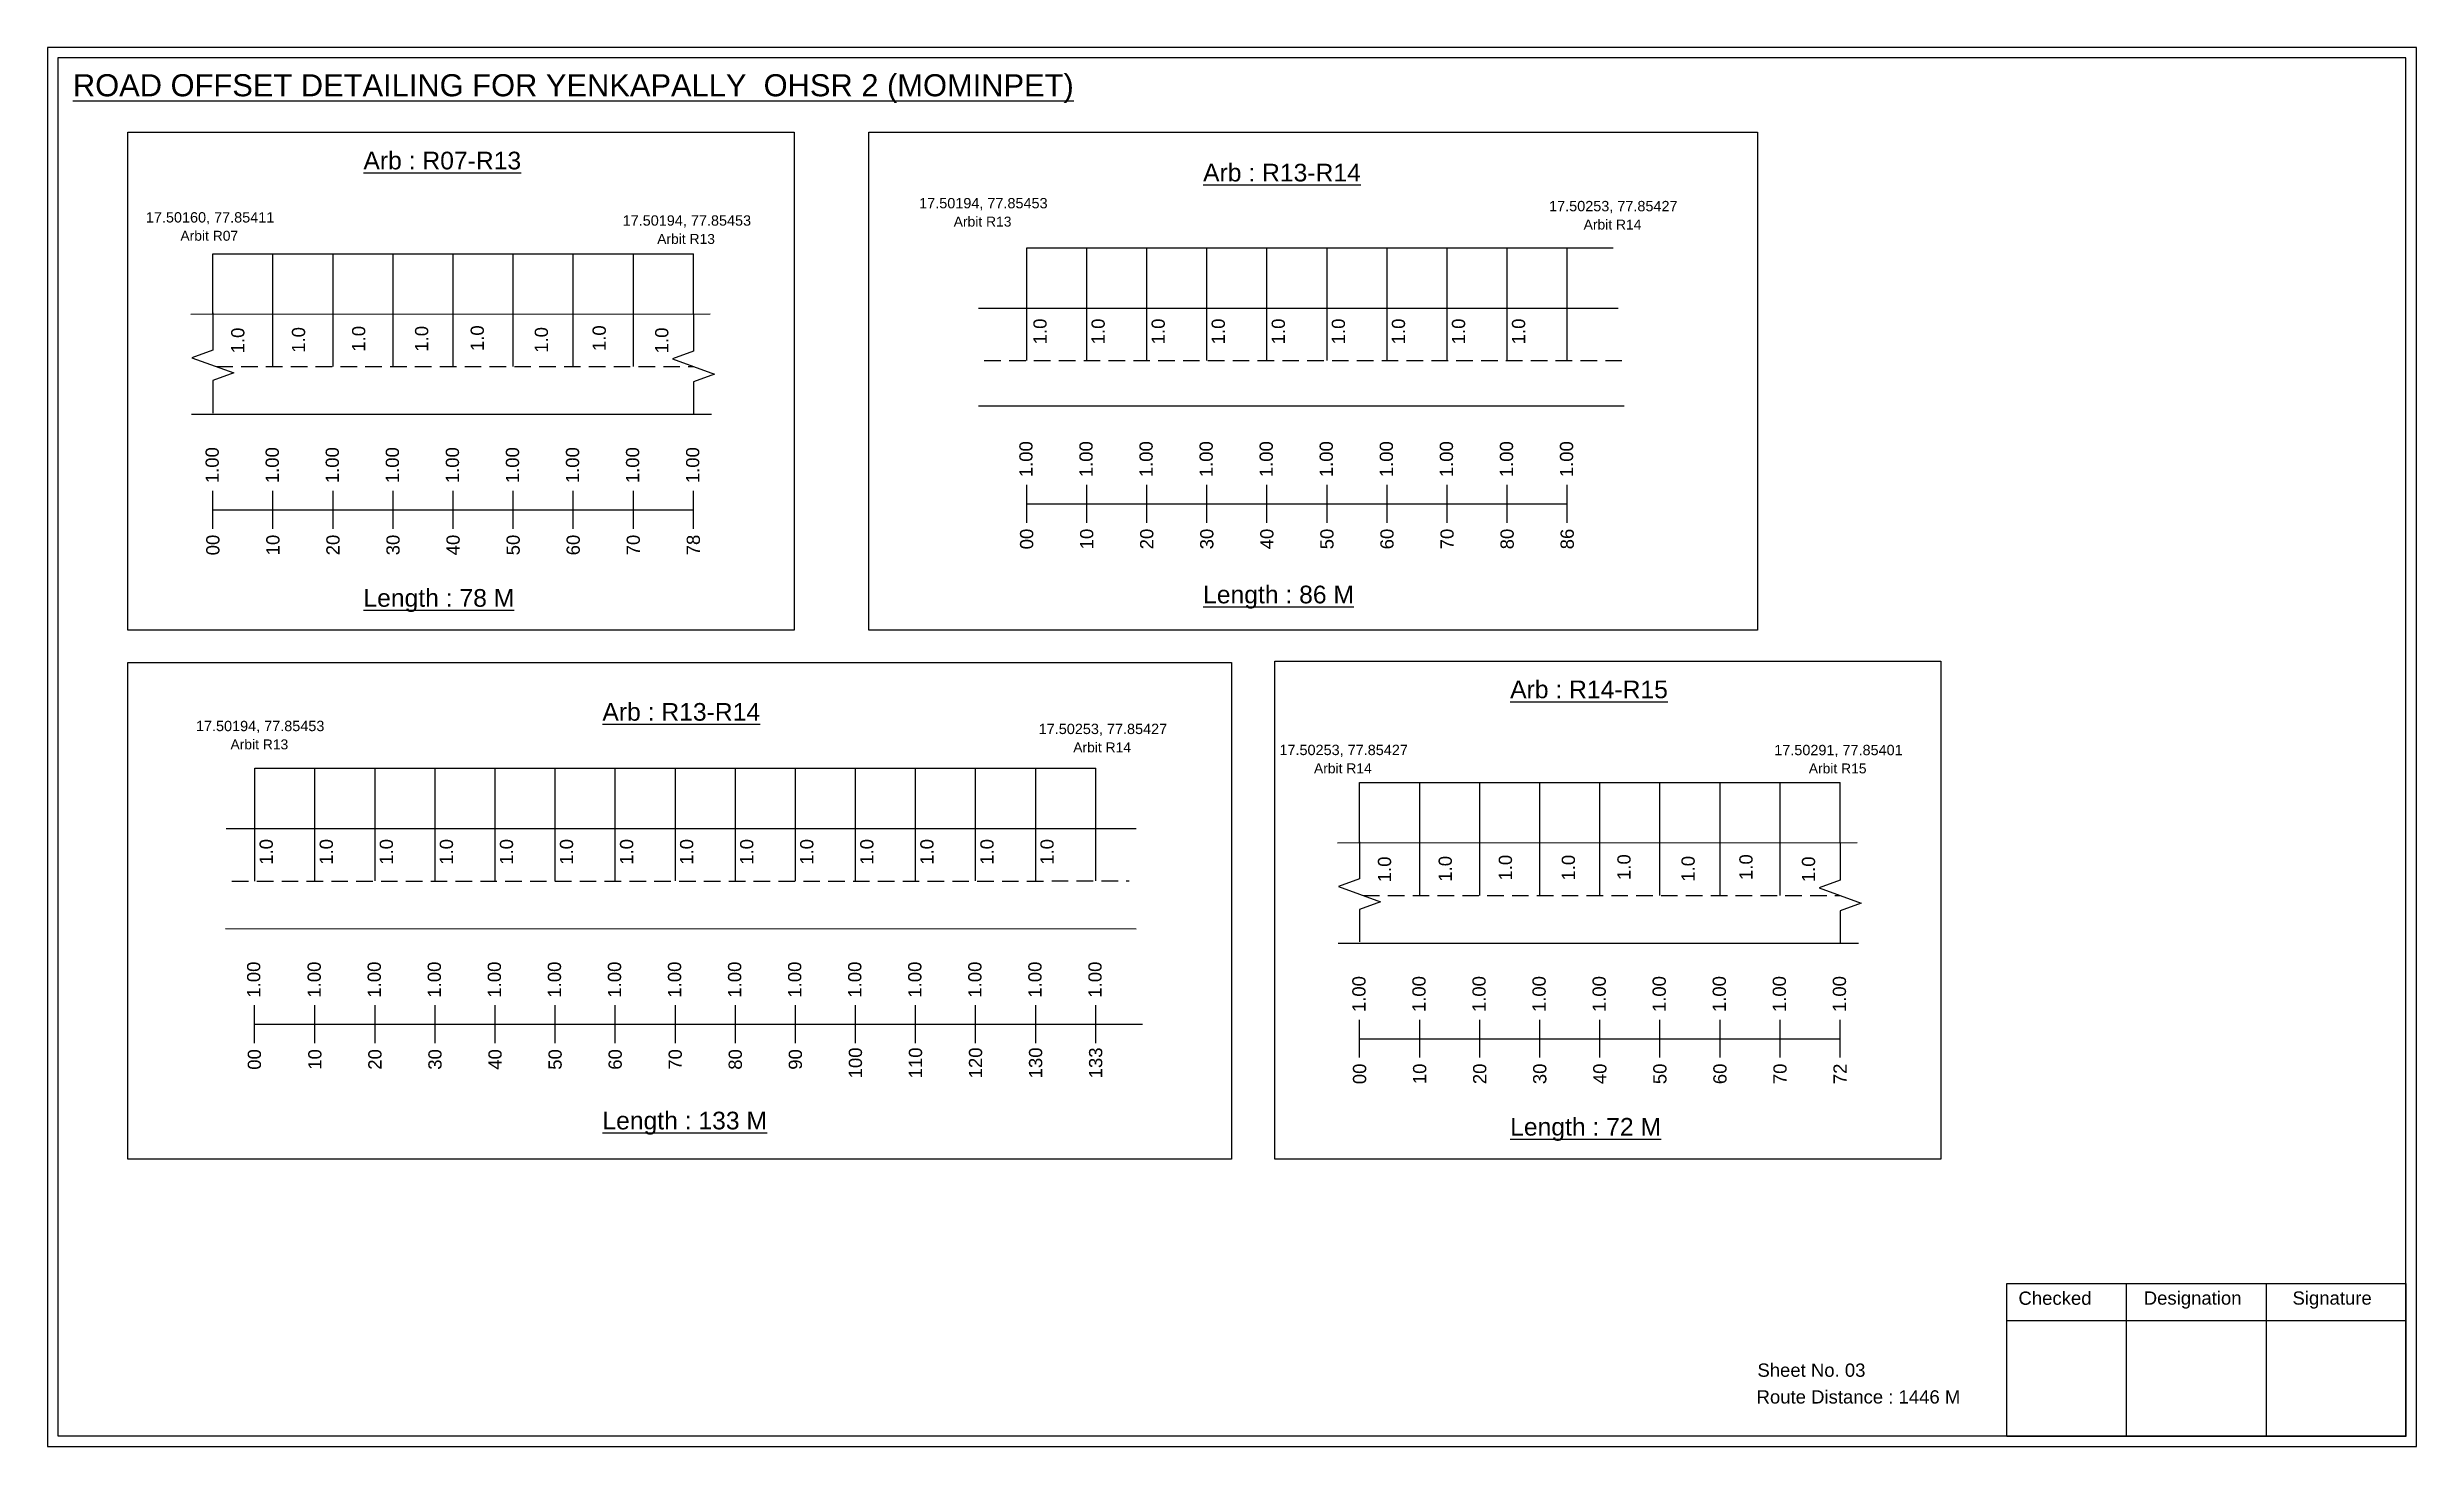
# Model space of a CAD drawing. Header units: inches. Extents: x 1316 to 4752, y 533 to 3817.
# Drawn here: x 2874 to 3411, y 533 to 850 of the extents above; entities that cross this region are included whole.
import ezdxf

# ---------------------------------------------------------------- set-up
doc = ezdxf.new("R2010")
doc.units = ezdxf.units.IN
doc.header["$MEASUREMENT"] = 0
doc.linetypes.add('DASHED2', pattern=[0.375, 0.25, -0.125])
doc.layers.add('PDF_Geometry', color=7, linetype='Continuous')
doc.layers.add('PDF_Text', color=5, linetype='Continuous')
doc.styles.add('PDF Arial', font='arial.ttf')
doc.styles.get("Standard").update_dxf_attribs({"font": 'arial.ttf'})

msp = doc.modelspace()

# ---------------------------------------------------------------- texts
at = {"color": 242, "true_color": 0xcd2027}
for s, height, p in [('%%UROAD OFFSET DETAILING FOR YENKAPALLY  OHSR 2 (MOMINPET)', 5, (2880.01, 838.81)), ('%%UArb : R07-R13', 4, (2945.79, 822.27)), ('%%UArb : R13-R14', 4, (3135.92, 819.54)), ('%%ULength : 78 M', 4, (2945.79, 723.27)), ('%%ULength : 86 M', 4, (3135.92, 724.04)), ('%%UArb : R14-R15', 4, (3205.45, 702.56)), ('%%UArb : R13-R14', 4, (2999.9, 697.47)), ('%%ULength : 133 M', 4, (2999.9, 604.97)), ('%%ULength : 72 M', 4, (3205.45, 603.56))]:
    msp.add_text(s, height=height, dxfattribs=at).set_placement(p)
at = {"color": 5}
for s, height, p in [('17.50194, 77.85453', 2.34, (3071.63, 813.45)), ('17.50160, 77.85411', 2.34, (2896.53, 810.24)), ('17.50194, 77.85453', 2.34, (3004.49, 809.53)), ('Arbit R13', 2.246, (3079.45, 809.33)), ('17.50253, 77.85427', 2.34, (3214.27, 812.79)), ('Arbit R14', 2.246, (3222.09, 808.66)), ('Arbit R07', 2.246, (2904.35, 806.12)), ('Arbit R13', 2.246, (3012.31, 805.4)), ('17.50194, 77.85453', 2.34, (2907.87, 695.11)), ('Arbit R13', 2.246, (2915.69, 690.99)), ('17.50253, 77.85427', 2.34, (3098.7, 694.45)), ('Arbit R14', 2.246, (3106.52, 690.32)), ('17.50253, 77.85427', 2.34, (3153.21, 689.69)), ('Arbit R14', 2.246, (3161.03, 685.57)), ('17.50291, 77.85401', 2.34, (3265.25, 689.67)), ('Arbit R15', 2.246, (3273.07, 685.55))]:
    msp.add_text(s, height=height, dxfattribs=at).set_placement(p)
for p in [(2918.84, 780.62), (2932.59, 780.75), (2946.21, 781.01), (2960.47, 781.01), (2973.06, 781.14), (2987.58, 780.75), (3000.68, 781.14), (3014.84, 780.64), (3100.49, 782.67), (3113.65, 782.67), (3127.25, 782.67), (3140.85, 782.67), (3154.45, 782.67), (3168.05, 782.67), (3181.65, 782.67), (3195.25, 782.67), (3208.85, 782.67), (2925.28, 664.87), (2938.88, 664.87), (2952.48, 664.87), (2966.08, 664.87), (2979.68, 664.87), (2993.28, 664.87), (3006.88, 664.87), (3020.48, 664.87), (3034.08, 664.87), (3047.68, 664.87), (3061.28, 664.87), (3074.88, 664.87), (3088.48, 664.87), (3102.08, 664.87), (3178.5, 660.91), (3192.25, 661.04), (3205.87, 661.29), (3220.13, 661.29), (3232.72, 661.42), (3247.24, 661.04), (3260.34, 661.42), (3274.5, 660.92)]:
    msp.add_text('1.0', height=3, rotation=90).set_placement(p)
at = {"color": 217, "true_color": 0x93278f}
for s, p in [('1.00', (2913.04, 751.24)), ('1.00', (2926.64, 751.24)), ('1.00', (2940.24, 751.24)), ('1.00', (2953.84, 751.24)), ('1.00', (2967.44, 751.24)), ('1.00', (2981.04, 751.24)), ('1.00', (2994.64, 751.24)), ('1.00', (3008.24, 751.24)), ('1.00', (3021.84, 751.24)), ('1.00', (3097.31, 752.59)), ('1.00', (3110.91, 752.59)), ('1.00', (3124.51, 752.59)), ('1.00', (3138.11, 752.59)), ('1.00', (3151.71, 752.59)), ('1.00', (3165.31, 752.59)), ('1.00', (3178.91, 752.59)), ('1.00', (3192.51, 752.59)), ('1.00', (3206.11, 752.59)), ('1.00', (3219.71, 752.59)), ('00', (3097.46, 736.27)), ('10', (3111.06, 736.27)), ('20', (3124.66, 736.27)), ('30', (3138.26, 736.27)), ('40', (3151.86, 736.27)), ('50', (3165.46, 736.27)), ('60', (3179.06, 736.27)), ('70', (3192.66, 736.27)), ('80', (3206.26, 736.27)), ('86', (3219.86, 736.27)), ('00', (2913.19, 734.91)), ('10', (2926.79, 734.91)), ('20', (2940.39, 734.91)), ('30', (2953.99, 734.91)), ('40', (2967.59, 734.91)), ('50', (2981.19, 734.91)), ('60', (2994.79, 734.91)), ('70', (3008.39, 734.91)), ('78', (3021.99, 734.91)), ('1.00', (2922.44, 634.79)), ('1.00', (2936.14, 634.79)), ('1.00', (2949.74, 634.79)), ('1.00', (2963.34, 634.79)), ('1.00', (2976.94, 634.79)), ('1.00', (2990.54, 634.79)), ('1.00', (3004.14, 634.79)), ('1.00', (3017.74, 634.79)), ('1.00', (3031.34, 634.79)), ('1.00', (3044.94, 634.79)), ('1.00', (3058.54, 634.79)), ('1.00', (3072.14, 634.79)), ('1.00', (3085.74, 634.79)), ('1.00', (3099.34, 634.79)), ('1.00', (3112.94, 634.79)), ('1.00', (3172.7, 631.52)), ('1.00', (3186.3, 631.52)), ('1.00', (3199.9, 631.52)), ('1.00', (3213.5, 631.52)), ('1.00', (3227.1, 631.52)), ('1.00', (3240.7, 631.52)), ('1.00', (3254.3, 631.52)), ('1.00', (3267.9, 631.52)), ('1.00', (3281.5, 631.52)), ('00', (2922.59, 618.47)), ('10', (2936.29, 618.47)), ('20', (2949.89, 618.47)), ('30', (2963.49, 618.47)), ('40', (2977.09, 618.47)), ('50', (2990.69, 618.47)), ('60', (3004.29, 618.47)), ('70', (3017.89, 618.47)), ('80', (3031.49, 618.47)), ('90', (3045.09, 618.47)), ('100', (3058.69, 616.52)), ('110', (3072.29, 616.52)), ('120', (3085.89, 616.52)), ('130', (3099.49, 616.52)), ('133', (3113.09, 616.52)), ('00', (3172.85, 615.2)), ('10', (3186.45, 615.2)), ('20', (3200.05, 615.2)), ('30', (3213.65, 615.2)), ('40', (3227.25, 615.2)), ('50', (3240.85, 615.2)), ('60', (3254.45, 615.2)), ('70', (3268.05, 615.2)), ('72', (3281.65, 615.2))]:
    msp.add_text(s, height=3, rotation=90, dxfattribs=at).set_placement(p)
for s, p in [('Sheet No. 03', (3261.44, 548.97)), ('Route Distance : 1446 M', (3261.25, 542.92))]:
    msp.add_text(s, height=3).set_placement(p)
at = {"layer": 'PDF_Text', "color": 7, "attachment_point": 7, "style": 'PDF Arial'}
for s, insert, char_height in [('Checked', (3320.55, 565.22), 3.001), ('Designation', (3348.92, 564.39), 3.0006), ('Signature', (3382.6, 564.39), 3.001)]:
    msp.add_mtext(s, dxfattribs=dict(at, insert=insert, char_height=char_height))

# ---------------------------------------------------------------- linework, layer by layer
at = {"color": 5}
for p, q in [((2911.71, 803.17), (3020.51, 803.17)), ((3095.98, 804.53), (3228.76, 804.53)), ((2921.22, 686.73), (3111.62, 686.73)), ((3171.37, 683.46), (3280.17, 683.46))]:
    msp.add_line(p, q, dxfattribs=at)
for p, q in [((2911.71, 789.53), (2911.71, 803.17)), ((2925.31, 777.64), (2925.31, 803.17)), ((2938.91, 777.64), (2938.91, 803.17)), ((2952.51, 777.64), (2952.51, 803.17)), ((2966.11, 777.64), (2966.11, 803.17)), ((2979.71, 777.64), (2979.71, 803.17)), ((2993.31, 777.64), (2993.31, 803.17)), ((3006.91, 777.64), (3006.91, 803.17)), ((3020.51, 789.52), (3020.51, 803.17)), ((3095.98, 779), (3095.98, 804.53)), ((3109.58, 779), (3109.58, 804.53)), ((3123.18, 779), (3123.18, 804.53)), ((3136.78, 779), (3136.78, 804.53)), ((3150.38, 779), (3150.38, 804.53)), ((3163.98, 779), (3163.98, 804.53)), ((3177.58, 779), (3177.58, 804.53)), ((3191.18, 779), (3191.18, 804.53)), ((3204.78, 779), (3204.78, 804.53)), ((3218.38, 779), (3218.38, 804.53)), ((2906.71, 789.52), (3024.33, 789.58)), ((3085.1, 790.88), (3229.89, 790.88)), ((3231.3, 768.69), (3085.1, 768.69)), ((2906.86, 766.84), (3024.64, 766.84)), ((2921.22, 661.12), (2921.22, 686.73)), ((2934.82, 661.2), (2934.82, 686.73)), ((2948.42, 661.2), (2948.42, 686.73)), ((2962.02, 661.2), (2962.02, 686.73)), ((2975.62, 661.2), (2975.62, 686.73)), ((2989.22, 661.2), (2989.22, 686.73)), ((3002.82, 661.2), (3002.82, 686.73)), ((3016.42, 661.2), (3016.42, 686.73)), ((3030.02, 661.2), (3030.02, 686.73)), ((3043.62, 661.2), (3043.62, 686.73)), ((3057.22, 661.2), (3057.22, 686.73)), ((3070.82, 661.2), (3070.82, 686.73)), ((3084.42, 661.2), (3084.42, 686.73)), ((3098.02, 661.2), (3098.02, 686.73)), ((3111.62, 661.2), (3111.62, 686.73)), ((3171.37, 669.81), (3171.37, 683.46)), ((3184.97, 657.92), (3184.97, 683.46)), ((3198.57, 657.92), (3198.57, 683.46)), ((3212.17, 657.92), (3212.17, 683.46)), ((3225.77, 657.92), (3225.77, 683.46)), ((3239.37, 657.92), (3239.37, 683.46)), ((3252.97, 657.92), (3252.97, 683.46)), ((3266.57, 657.92), (3266.57, 683.46)), ((3280.17, 669.81), (3280.17, 683.46)), ((2914.68, 673.07), (3120.78, 673.08)), ((3166.37, 669.81), (3283.99, 669.87)), ((2914.58, 650.46), (3120.74, 650.36)), ((3166.52, 647.12), (3284.3, 647.12))]:
    msp.add_line(p, q)
at = {"linetype": 'DASHED2', "ltscale": 15}
for p, q in [((3086.38, 779), (3230.74, 779)), ((2912.47, 777.64), (3020.51, 777.64)), ((2916.03, 661.12), (3119.21, 661.2)), ((3172.13, 657.92), (3280.17, 657.92))]:
    msp.add_line(p, q, dxfattribs=at)
at = {"color": 217, "true_color": 0x93278f}
for p, q in [((2911.71, 740.94), (2911.71, 749.5)), ((2925.31, 740.94), (2925.31, 749.5)), ((2938.91, 740.94), (2938.91, 749.5)), ((2952.51, 740.94), (2952.51, 749.5)), ((2966.11, 740.94), (2966.11, 749.5)), ((2979.71, 740.94), (2979.71, 749.5)), ((2993.31, 740.94), (2993.31, 749.5)), ((3006.91, 740.94), (3006.91, 749.5)), ((3020.51, 740.94), (3020.51, 749.5)), ((3095.98, 742.3), (3095.98, 750.85)), ((3095.98, 746.57), (3218.38, 746.59)), ((3109.58, 742.3), (3109.58, 750.85)), ((3123.18, 742.3), (3123.18, 750.85)), ((3136.78, 742.3), (3136.78, 750.85)), ((3150.38, 742.3), (3150.38, 750.85)), ((3163.98, 742.3), (3163.98, 750.85)), ((3177.58, 742.3), (3177.58, 750.85)), ((3191.18, 742.3), (3191.18, 750.85)), ((3204.78, 742.3), (3204.78, 750.85)), ((3218.38, 742.3), (3218.38, 750.85)), ((2911.71, 745.21), (3020.51, 745.21)), ((2921.11, 624.5), (2921.11, 633.05)), ((2934.82, 624.5), (2934.82, 633.05)), ((2948.42, 624.5), (2948.42, 633.05)), ((2962.02, 624.5), (2962.02, 633.05)), ((2975.62, 624.5), (2975.62, 633.05)), ((2989.22, 624.5), (2989.22, 633.05)), ((3002.82, 624.5), (3002.82, 633.05)), ((3016.42, 624.5), (3016.42, 633.05)), ((3030.02, 624.5), (3030.02, 633.05)), ((3043.62, 624.5), (3043.62, 633.05)), ((3057.22, 624.5), (3057.22, 633.05)), ((3070.82, 624.5), (3070.82, 633.05)), ((3084.42, 624.5), (3084.42, 633.05)), ((3098.02, 624.5), (3098.02, 633.05)), ((3111.62, 624.5), (3111.62, 633.05)), ((2921.11, 628.76), (3122.18, 628.81)), ((3171.37, 621.23), (3171.37, 629.78)), ((3184.97, 621.23), (3184.97, 629.78)), ((3198.57, 621.23), (3198.57, 629.78)), ((3212.17, 621.23), (3212.17, 629.78)), ((3225.77, 621.23), (3225.77, 629.78)), ((3239.37, 621.23), (3239.37, 629.78)), ((3252.97, 621.23), (3252.97, 629.78)), ((3266.57, 621.23), (3266.57, 629.78)), ((3280.17, 621.23), (3280.17, 629.78)), ((3171.37, 625.49), (3280.17, 625.49))]:
    msp.add_line(p, q, dxfattribs=at)
for points in [[(2892.48, 830.66), (3043.34, 830.66), (3043.34, 717.98), (2892.48, 717.98)], [(3060.21, 830.66), (3261.44, 830.66), (3261.44, 717.98), (3060.21, 717.98)], [(2892.48, 710.62), (3142.34, 710.62), (3142.34, 598.26), (2892.48, 598.26)], [(3152.14, 710.94), (3302.99, 710.94), (3302.99, 598.26), (3152.14, 598.26)]]:
    msp.add_lwpolyline(points, close=True)
at = {"linetype": 'Continuous'}
for points in [[(2911.69, 789.81), (2911.69, 781.38), (2906.95, 779.65), (2916.43, 776.2), (2911.69, 774.47), (2911.69, 767.12)], [(3020.51, 789.52), (3020.51, 781.09), (3015.77, 779.37), (3025.25, 775.91), (3020.51, 774.19), (3020.51, 766.84)], [(3171.35, 670.09), (3171.35, 661.66), (3166.61, 659.93), (3176.09, 656.48), (3171.35, 654.76), (3171.35, 647.41)], [(3280.17, 669.81), (3280.17, 661.38), (3275.43, 659.65), (3284.91, 656.2), (3280.17, 654.47), (3280.17, 647.12)]]:
    msp.add_lwpolyline(points, dxfattribs=at)
at = {"layer": 'PDF_Geometry'}
for points in [[(2874.23, 849.88), (2874.23, 533.17), (3410.7, 533.17), (3410.7, 849.88)], [(2876.56, 847.55), (2876.56, 535.59), (3408.28, 535.59), (3408.28, 847.55)]]:
    msp.add_lwpolyline(points, close=True, dxfattribs=at)
at = {"layer": 'PDF_Geometry', "color": 242, "true_color": 0xcc1f26}
msp.add_lwpolyline([(3408.28, 535.49), (3317.94, 535.49), (3317.94, 570.11), (3408.28, 570.11)], close=True, dxfattribs=at)
for points in [[(3344.92, 570.11), (3344.92, 535.49)], [(3376.65, 570.11), (3376.65, 535.49)], [(3317.94, 561.73), (3408.28, 561.73)]]:
    msp.add_lwpolyline(points, dxfattribs=at)

msp.set_redraw_order([(e.dxf.handle, doc.entitydb.next_handle()) for e in msp.query("TEXT MTEXT ATTDEF DIMENSION ARC_DIMENSION")])  # texts and dimensions are drawn at this point

doc.saveas('drawing.dxf')
